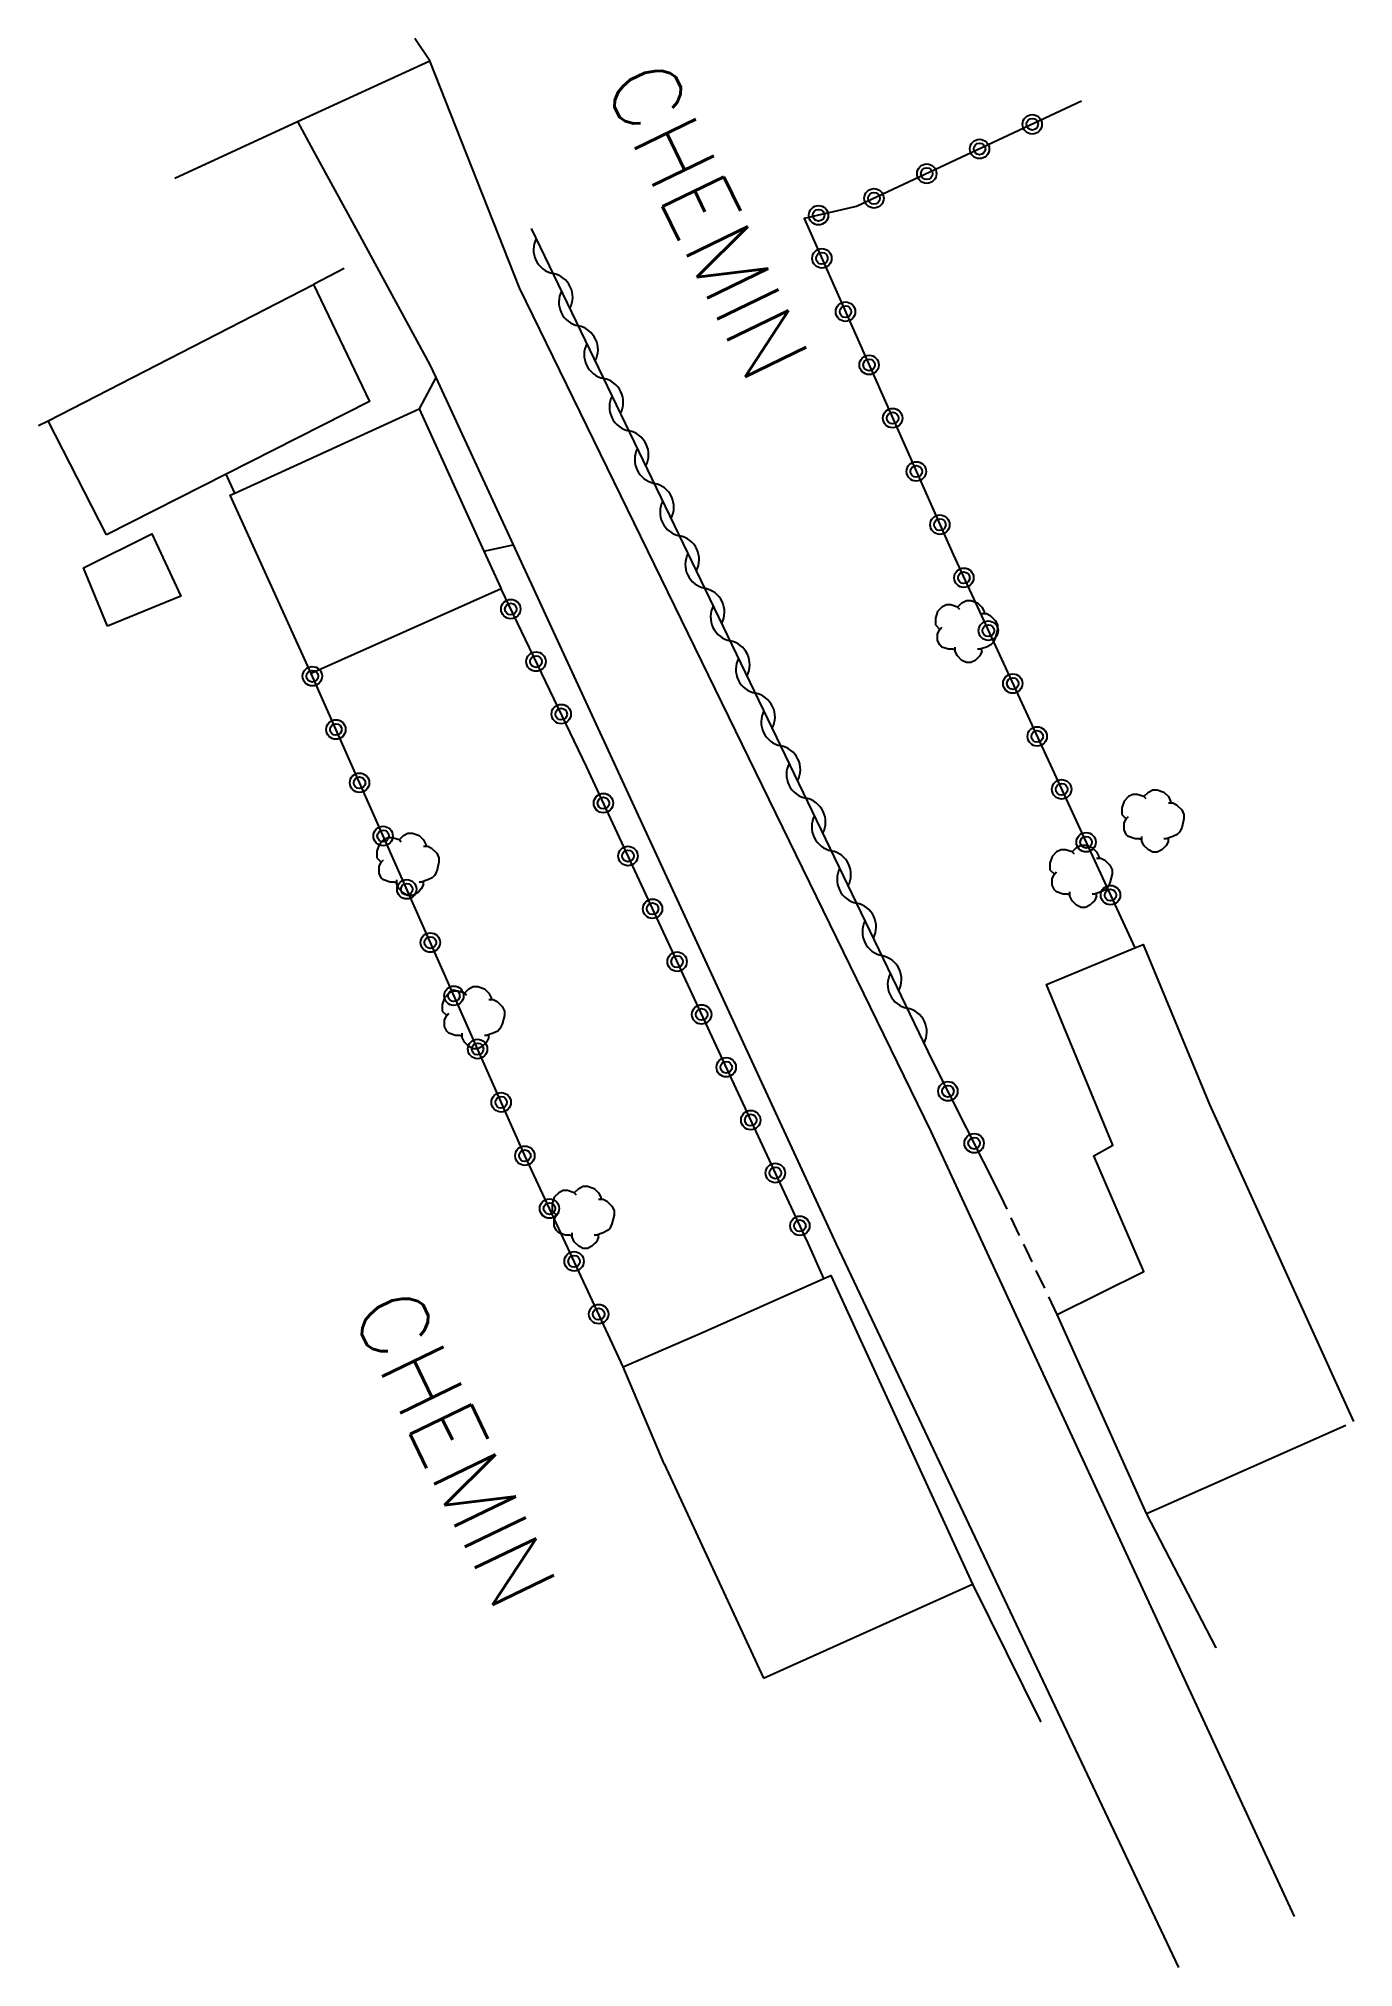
# Model space of a CAD drawing. Header units: millimetres. Extents: x 80031 to 81000, y 146000 to 147000.
# Drawn here: x 80500.97 to 80534.82, y 146227.18 to 146276.84 of the extents above; entities that cross this region are included whole.
import ezdxf
from ezdxf.enums import TextEntityAlignment as Align

# ---------------------------------------------------------------- set-up
doc = ezdxf.new("R2010")
doc.units = ezdxf.units.MM
doc.linetypes.add('DASHED', pattern=[0.75, 0.5, -0.25])
doc.layers.get('0').update_dxf_attribs({"linetype": 'CONTINUOUS'})
for name, color, linetype in [('W0008', 7, 'CONTINUOUS'), ('W0017', 7, 'CONTINUOUS'), ('W0071', 7, 'CONTINUOUS'), ('W0101', 7, 'CONTINUOUS'), ('W0104', 1, 'CONTINUOUS'), ('W0112', 1, 'DASHED'), ('W0300', 7, 'CONTINUOUS'), ('W0310', 3, 'CONTINUOUS'), ('W0323', 7, 'CONTINUOUS'), ('W0989', 7, 'CONTINUOUS')]:
    doc.layers.add(name, color=color, linetype=linetype)
doc.styles.get("Standard").update_dxf_attribs({"font": 'romans.shx', "width": 0.85})

msp = doc.modelspace()

# ---------------------------------------------------------------- texts
at = {"layer": 'W0989'}
for p in [(80518.184, 146272.16), (80511.683, 146240.546)]:
    msp.add_text('CHEMIN', height=1.75, rotation=295.8048, dxfattribs=at).set_placement(p, align=Align.MIDDLE_CENTER)

# ---------------------------------------------------------------- blocks, each defined once
blk = doc.blocks.new('T300')
for p, q in [((-0.8, 0.514), (-0.857, 0.343)), ((-0.686, 0.629), (-0.8, 0.514)), ((-0.571, 0.686), (-0.686, 0.629)), ((-0.457, 0.686), (-0.571, 0.686)), ((-0.286, 0.629), (-0.457, 0.686)), ((-0.286, 0.629), (-0.171, 0.743)), ((-0.229, 0.571), (-0.286, 0.629)), ((-0.171, 0.743), (-0.057, 0.8)), ((-0.057, 0.8), (0.057, 0.8)), ((0.057, 0.8), (0.229, 0.743)), ((0.229, 0.743), (0.343, 0.629)), ((0.343, 0.629), (0.4, 0.514)), ((0.4, 0.514), (0.4, 0.457)), ((-0.857, 0.343), (-0.857, 0.171)), ((-0.857, 0.171), (-0.743, 0.057)), ((-0.8, -0.057), (-0.743, 0.057)), ((-0.743, 0.057), (-0.686, 0.114)), ((0.457, 0.457), (0.343, 0.457)), ((0.571, 0.4), (0.457, 0.457)), ((0.571, 0.4), (0.686, 0.286)), ((0.686, 0.286), (0.743, 0.171)), ((0.743, 0.057), (0.686, -0.171)), ((0.743, 0.171), (0.743, 0.057)), ((-0.8, -0.171), (-0.8, -0.057)), ((-0.8, -0.229), (-0.8, -0.171)), ((-0.743, -0.343), (-0.8, -0.229)), ((-0.686, -0.4), (-0.743, -0.343)), ((-0.514, -0.457), (-0.686, -0.4)), ((-0.4, -0.457), (-0.514, -0.457)), ((-0.4, -0.457), (-0.343, -0.457)), ((-0.343, -0.457), (-0.343, -0.4)), ((-0.343, -0.514), (-0.343, -0.457)), ((0.286, -0.457), (0.229, -0.457)), ((0.457, -0.4), (0.286, -0.457)), ((0.343, -0.514), (0.343, -0.457)), ((0.571, -0.343), (0.457, -0.4)), ((0.629, -0.286), (0.571, -0.343)), ((0.686, -0.171), (0.629, -0.286)), ((-0.286, -0.629), (-0.343, -0.514)), ((-0.171, -0.743), (-0.286, -0.629)), ((-0.057, -0.8), (-0.171, -0.743)), ((0.057, -0.8), (-0.057, -0.8)), ((0.171, -0.743), (0.057, -0.8)), ((0.229, -0.686), (0.171, -0.743)), ((0.286, -0.629), (0.229, -0.686)), ((0.343, -0.514), (0.286, -0.629))]:
    blk.add_line(p, q)
blk = doc.blocks.new('t310o')
at = {"color": 0, "linetype": 'Continuous'}
for centre, start, end in [((-0.5, 0.375), 216.8699, 323.1304), ((0.5, -0.375), 36.8699, 143.1303)]:
    blk.add_arc(centre, 0.625, start, end, dxfattribs=at)
blk = doc.blocks.new('t323o')
at = {"color": 0, "linetype": 'Continuous'}
for radius in [0.25, 0.15]:
    blk.add_circle((0, 0), radius, dxfattribs=at)

# ---------------------------------------------------------------- linework, layer by layer
at = {"layer": 'W0008'}
for points in [[(80511.045, 146276.274), (80510.659, 146276.843)], [(80504.48, 146273.253), (80507.634, 146274.704), (80511.045, 146276.274)]]:
    msp.add_lwpolyline(points, dxfattribs=at)
at = {"layer": 'W0017'}
for points in [[(80511.197, 146268.113), (80510.765, 146267.31)], [(80512.433, 146263.648), (80513.186, 146263.81)]]:
    msp.add_lwpolyline(points, dxfattribs=at)
at = {"layer": 'W0071'}
for points in [[(80513.352, 146270.427), (80511.045, 146276.274)], [(80507.634, 146274.704), (80508.048, 146273.945), (80509.236, 146271.763), (80511.043, 146268.446)], [(80533.308, 146228.494), (80523.95, 146248.7), (80513.352, 146270.427)], [(80511.043, 146268.446), (80511.197, 146268.113), (80513.186, 146263.81), (80521.508, 146245.8), (80530.323, 146227.179)]]:
    msp.add_lwpolyline(points, dxfattribs=at)
at = {"layer": 'W0101'}
for points in [[(80531.288, 146235.408), (80531.288, 146235.408), (80529.495, 146238.869), (80529.495, 146238.869), (80529.752, 146238.979), (80534.626, 146241.144)], [(80519.635, 146234.624), (80525.013, 146237.047), (80526.768, 146233.51), (80526.768, 146233.51)]]:
    msp.add_lwpolyline(points, dxfattribs=at)
at = {"layer": 'W0104'}
for points in [[(80502.716, 146264.065), (80501.214, 146267.003), (80508.047, 146270.511), (80509.487, 146267.501), (80505.801, 146265.631), (80502.716, 146264.065)], [(80507.985, 146260.494), (80505.902, 146265.084), (80506.017, 146265.137), (80510.765, 146267.31), (80512.433, 146263.648), (80512.876, 146262.676)], [(80502.744, 146261.717), (80502.122, 146263.214), (80503.887, 146264.088), (80504.633, 146262.485)]]:
    msp.add_lwpolyline(points, close=True, dxfattribs=at)
for points in [[(80529.495, 146238.869), (80527.197, 146243.994), (80529.425, 146245.094), (80528.138, 146248.076), (80528.63, 146248.352), (80526.918, 146252.489), (80529.197, 146253.428), (80529.408, 146253.515), (80531.119, 146249.396), (80534.823, 146241.232)], [(80517.075, 146240.145), (80516.023, 146242.64), (80518.139, 146243.562), (80521.188, 146244.919), (80521.366, 146244.998), (80525.013, 146237.047)], [(80517.075, 146240.145), (80519.635, 146234.624)]]:
    msp.add_lwpolyline(points, dxfattribs=at)
at = {"layer": 'W0112'}
msp.add_lwpolyline([(80527.197, 146243.994), (80525.732, 146247.06)], dxfattribs=at)
at = {"layer": 'W0310'}
msp.add_lwpolyline([(80523.985, 146250.527), (80514.819, 146269.546), (80513.659, 146271.952)], dxfattribs=at)
at = {"layer": 'W0323'}
for points in [[(80527.822, 146275.229), (80522.032, 146272.521), (80521.982, 146272.509), (80520.682, 146272.209), (80524.516, 146263.561), (80529.197, 146253.428)], [(80508.837, 146270.92), (80508.047, 146270.511)], [(80500.968, 146266.879), (80501.214, 146267.003)], [(80506.017, 146265.137), (80505.801, 146265.631)], [(80515.075, 146258.098), (80512.876, 146262.676)], [(80513.487, 146248.083), (80507.985, 146260.494)], [(80521.188, 146244.919), (80520.745, 146245.903), (80520.745, 146245.898), (80515.075, 146258.098)], [(80525.732, 146247.06), (80523.985, 146250.527)], [(80516.023, 146242.64), (80515.52, 146243.72), (80513.487, 146248.083)]]:
    msp.add_lwpolyline(points, dxfattribs=at)

# ---------------------------------------------------------------- block references
at = {"layer": 'W0300'}
for p in [(80524.915, 146261.575), (80529.716, 146256.696), (80510.535, 146255.58), (80527.866, 146255.272), (80512.219, 146251.633), (80515.046, 146246.494)]:
    msp.add_blockref('T300', p, dxfattribs=at)
at = {"layer": 'W0310'}
for p, rotation in [((80514.216, 146270.796), 115.7400182786118), ((80514.868, 146269.445), 115.7312357860908), ((80515.519, 146268.093), 115.7312357860908), ((80516.17, 146266.742), 115.7312357860908), ((80516.822, 146265.391), 115.7312357860908), ((80517.473, 146264.04), 115.7312357860908), ((80518.124, 146262.688), 115.7312357860908), ((80518.775, 146261.337), 115.7312357860908), ((80519.426, 146259.986), 115.7312357860908), ((80520.078, 146258.635), 115.7312357860908), ((80520.729, 146257.283), 115.7312357860908), ((80521.38, 146255.932), 115.7312357860908), ((80522.031, 146254.581), 115.7312357860908), ((80522.683, 146253.23), 115.7312357860908), ((80523.334, 146251.878), 115.7312357860908)]:
    msp.add_blockref('t310o', p, dxfattribs=dict(at, rotation=rotation))
at = {"layer": 'W0323'}
for p, rotation in [((80526.554, 146274.636), 205.0656300233004), ((80525.196, 146274.001), 205.0656300233004), ((80523.837, 146273.365), 205.0656300233004), ((80522.478, 146272.73), 205.0656300233004), ((80521.051, 146272.294), 192.9946167914013), ((80521.137, 146271.184), 293.9096013346063), ((80521.745, 146269.812), 293.9096013346063), ((80522.353, 146268.441), 293.9096013346063), ((80522.96, 146267.07), 293.9096013346063), ((80523.568, 146265.698), 293.9096013346063), ((80524.176, 146264.327), 293.9096013346063), ((80524.794, 146262.96), 294.7948587915014), ((80513.127, 146262.154), 115.6568718216092), ((80525.423, 146261.598), 294.7948587915014), ((80513.776, 146260.802), 115.6568718216092), ((80508.016, 146260.425), 113.9084957948378), ((80526.052, 146260.237), 294.7948587915014), ((80514.426, 146259.45), 115.6568718216092), ((80508.624, 146259.053), 113.9084957948378), ((80526.681, 146258.875), 294.7948587915014), ((80509.232, 146257.682), 113.9084957948378), ((80527.31, 146257.513), 294.7948587915014), ((80515.512, 146257.157), 114.9268422574633), ((80509.84, 146256.311), 113.9084957948378), ((80527.939, 146256.151), 294.7948587915014), ((80516.144, 146255.797), 114.9268422574633), ((80510.447, 146254.939), 113.9084957948378), ((80516.777, 146254.437), 114.9268422574633), ((80528.568, 146254.79), 294.7948587915014), ((80511.055, 146253.568), 113.9084957948378), ((80517.409, 146253.076), 114.9268422574633), ((80511.663, 146252.197), 113.9084957948378), ((80518.041, 146251.716), 114.9268422574633), ((80512.271, 146250.826), 113.9084957948378), ((80518.673, 146250.356), 114.9268422574633), ((80512.879, 146249.454), 113.9084957948378), ((80524.382, 146249.739), 116.7432542710395), ((80519.305, 146248.996), 114.9268422574633), ((80525.057, 146248.4), 116.7432542710395), ((80513.489, 146248.079), 114.9838144384807), ((80519.938, 146247.635), 114.9268422574633), ((80514.123, 146246.719), 114.9838144384807), ((80520.57, 146246.275), 114.9268422574633), ((80514.756, 146245.359), 114.9838144384807), ((80515.39, 146244), 114.9838144384807)]:
    msp.add_blockref('t323o', p, dxfattribs=dict(at, rotation=rotation))

msp.set_redraw_order([(e.dxf.handle, doc.entitydb.next_handle()) for e in msp.query("TEXT MTEXT ATTDEF DIMENSION ARC_DIMENSION")])  # texts and dimensions are drawn at this point

doc.saveas('drawing.dxf')
